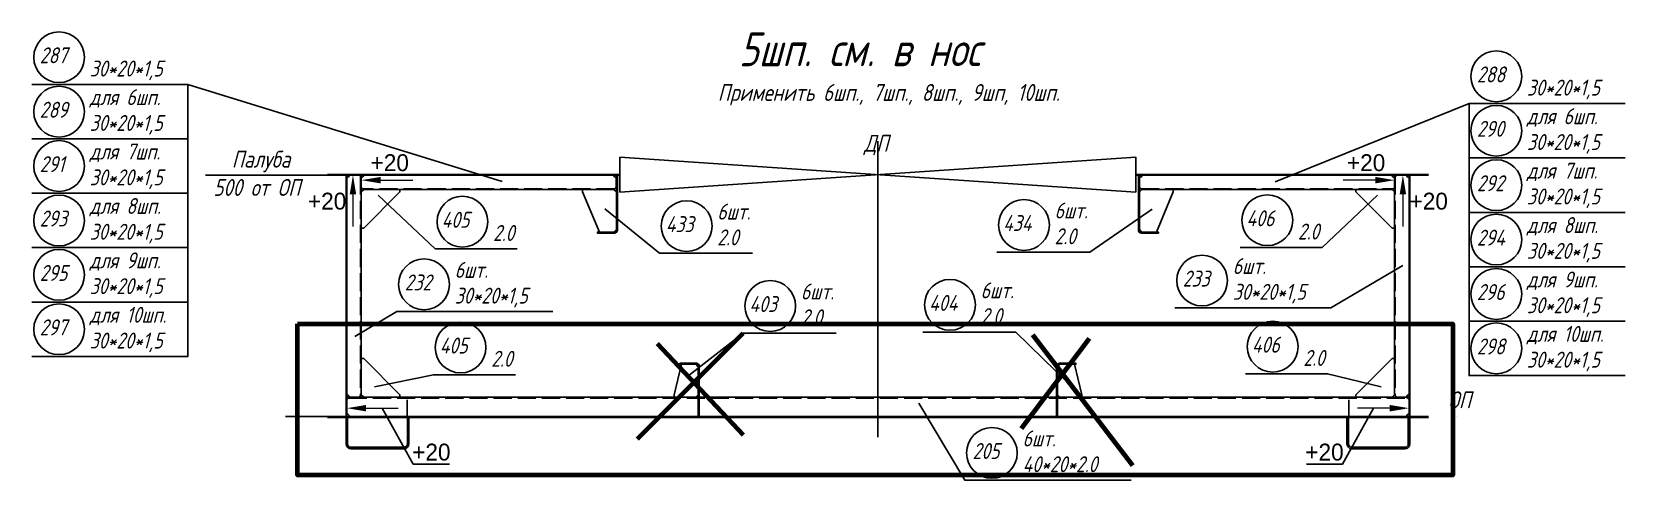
# Model space of a CAD drawing. Header units: millimetres. Extents: x 77380 to 135900, y -26587 to 17301.
# Drawn here: x 90766 to 94066, y -13802 to -12874 of the extents above; entities that cross this region are included whole.
import ezdxf
from ezdxf.enums import TextEntityAlignment as Align

# ---------------------------------------------------------------- set-up
doc = ezdxf.new("R2010")
doc.units = ezdxf.units.MM
doc.linetypes.add('Dashed_dotted', pattern=[34, 24, -5, 0, -5])
doc.linetypes.add('Short_dashed', pattern=[5, 3.75, -1.25])
doc.styles.add('ГОСТ', font='ГОСТ тип А.ttf', dxfattribs={"oblique": 15})

msp = doc.modelspace()

# ---------------------------------------------------------------- texts
at = {"color": 7, "style": 'ГОСТ', "oblique": 15}
msp.add_text('5шп. см. в нос', height=70, dxfattribs=at).set_placement((92230.609, -12944.782))
at = {"color": 1, "ltscale": 25, "style": 'ГОСТ', "oblique": 15}
for s, p in [('287', (90782.698, -12938.739)), ('30*20*1,5', (90886.239, -12966.136)), ('288', (93759.322, -12978.321)), ('30*20*1,5', (93862.863, -13005.718)), ('289', (90782.698, -13051.459)), ('30*20*1,5', (90886.239, -13078.855)), ('290', (93759.322, -13091.041)), ('30*20*1,5', (93862.863, -13118.437)), ('291', (90782.698, -13164.178)), ('30*20*1,5', (90886.239, -13191.575)), ('292', (93759.322, -13203.76)), ('30*20*1,5', (93862.863, -13231.157)), ('293', (90782.698, -13276.898)), ('30*20*1,5', (90886.239, -13304.295)), ('294', (93759.322, -13316.48)), ('30*20*1,5', (93862.863, -13343.877)), ('295', (90782.698, -13389.618)), ('30*20*1,5', (90886.239, -13417.015)), ('296', (93759.322, -13429.2)), ('30*20*1,5', (93862.863, -13456.597)), ('297', (90782.698, -13502.337)), ('30*20*1,5', (90886.239, -13529.734)), ('298', (93759.322, -13541.92)), ('30*20*1,5', (93862.863, -13569.316))]:
    msp.add_text(s, height=33, dxfattribs=at).set_placement(p)
at = {"color": 6, "ltscale": 25, "style": 'ГОСТ', "oblique": 15}
for s, p in [('для 6шп.', (90886.239, -13025.413)), ('для 6шп.', (93862.863, -13064.995)), ('для 7шп.', (90886.239, -13138.133)), ('для 7шп.', (93862.863, -13177.715)), ('для 8шп.', (90886.239, -13250.852)), ('для 8шп.', (93862.863, -13290.434)), ('для 9шп.', (90886.239, -13363.572)), ('для 9шп.', (93862.863, -13403.154)), ('для 10шп.', (90886.239, -13476.292)), ('для 10шп.', (93862.863, -13515.874))]:
    msp.add_text(s, height=33, dxfattribs=at).set_placement(p)
at = {"color": 7, "style": 'ГОСТ', "oblique": 15}
for s, p in [('Применить 6шп., 7шп., 8шп., 9шп, 10шп.', (92541.266, -13016.654)), ('ДП', (92515.001, -13122.04)), ('Палуба', (91240.992, -13154.903)), ('500 от ОП', (91232.4, -13213.514)), ('ОП', (93723.509, -13653.547))]:
    msp.add_text(s, height=35, dxfattribs=at).set_placement(p, align=Align.CENTER)
at = {"color": 7, "ltscale": 10, "style": 'ГОСТ', "oblique": 15}
for p in [(92185.938, -13262.518), (92884.605, -13260.241), (91642.155, -13383.244), (93253.575, -13375.327), (92359.097, -13428.032), (92731.37, -13425.629), (92818.253, -13732.516)]:
    msp.add_text('6шт.', height=33, dxfattribs=at).set_placement(p)
at = {"color": 1, "ltscale": 10, "style": 'ГОСТ', "oblique": 15}
for s, p in [('405', (91615.053, -13279.471)), ('433', (92079.416, -13288.564)), ('434', (92778.084, -13286.286)), ('406', (93282.039, -13276.425)), ('2.0', (91721.574, -13306.868)), ('2.0', (92185.937, -13315.961)), ('2.0', (92884.605, -13313.684)), ('2.0', (93388.56, -13303.823)), ('232', (91538.614, -13409.289)), ('233', (93150.034, -13401.373)), ('30*20*1,5', (93253.575, -13428.77)), ('30*20*1,5', (91642.155, -13436.686)), ('403', (92252.576, -13454.078)), ('404', (92624.849, -13451.675)), ('2.0', (92359.097, -13481.475)), ('2.0', (92731.37, -13479.072)), ('405', (91611.254, -13540.053)), ('406', (93293.317, -13538.284)), ('2.0', (91717.775, -13567.45)), ('2.0', (93399.838, -13565.682)), ('205', (92714.712, -13758.561)), ('40*20*2.0', (92818.253, -13785.958))]:
    msp.add_text(s, height=33, dxfattribs=at).set_placement(p)
at = {"linetype": 'Continuous', "char_height": 35, "attachment_point": 5}
for insert in [(91507.629, -13144.899), (93529.846, -13144.899), (91377.941, -13224.598), (93659.535, -13224.598), (91593.831, -13744.473), (93443.645, -13744.473)]:
    msp.add_mtext('\\A1;+20', dxfattribs=dict(at, insert=insert))

# ---------------------------------------------------------------- blocks, each defined once
blk = doc.blocks.new('A$C128E1BCE')
at = {"linetype": 'Continuous', "lineweight": 9}
blk.add_line((40, 0), (106.5, 0), dxfattribs=at)
at = {"linetype": 'Continuous'}
blk.add_solid([(40, 6.7), (40, -6.7), (0, 0)], dxfattribs=at)

# ---------------------------------------------------------------- linework, layer by layer
at = {"color": 1, "ltscale": 10}
msp.add_line((92518.738, -13713.495), (92518.738, -13100.287), dxfattribs=at)
at = {"color": 3, "ltscale": 10}
for p, q in [((91984.43, -13168.808), (91378.738, -13168.808)), ((91984.43, -13170.308), (91378.738, -13170.308)), ((91417.238, -13670.308), (91417.238, -13170.308)), ((91418.738, -13170.308), (91444.238, -13170.308)), ((91418.738, -13630.308), (91418.738, -13170.308)), ((91418.738, -13670.308), (91418.738, -13170.308)), ((91448.738, -13170.308), (91976.681, -13170.308)), ((91448.738, -13195.808), (91448.738, -13170.308)), ((91976.681, -13170.308), (91976.681, -13195.808)), ((91977.18, -13284.381), (91977.18, -13170.308)), ((91979.251, -13284.381), (91979.251, -13170.308)), ((93658.737, -13168.808), (93053.046, -13168.808)), ((93658.737, -13170.308), (93053.046, -13170.308)), ((93058.224, -13284.381), (93058.224, -13170.308)), ((93060.295, -13284.381), (93060.295, -13170.308)), ((93588.737, -13170.308), (93060.794, -13170.308)), ((93060.794, -13170.308), (93060.794, -13195.808)), ((93588.737, -13195.808), (93588.737, -13170.308)), ((93618.738, -13170.308), (93593.237, -13170.308)), ((93618.738, -13630.308), (93618.738, -13170.308)), ((93618.738, -13670.308), (93618.738, -13170.308)), ((93620.238, -13670.308), (93620.238, -13170.308)), ((92146.738, -13670.308), (92146.738, -13566.235)), ((92148.738, -13670.308), (92148.738, -13566.235)), ((92888.737, -13670.308), (92888.737, -13566.235)), ((92890.738, -13670.308), (92890.738, -13566.235)), ((91444.238, -13630.308), (91418.738, -13630.308)), ((91418.738, -13670.308), (91418.738, -13636.308)), ((91543.738, -13670.308), (91543.738, -13636.308)), ((93493.738, -13636.308), (93493.738, -13670.308)), ((93593.237, -13630.308), (93618.738, -13630.308)), ((93618.738, -13636.308), (93618.738, -13670.308)), ((93658.737, -13670.308), (91378.738, -13670.308)), ((93658.737, -13672.308), (91378.738, -13672.308)), ((93618.738, -13670.308), (91418.738, -13670.308))]:
    msp.add_line(p, q, dxfattribs=at)
at = {"color": 3, "linetype": 'Short_dashed', "ltscale": 10}
for p, q in [((91447.293, -13173.363), (91447.293, -13627.253)), ((91973.627, -13198.863), (91451.793, -13198.863)), ((93063.849, -13198.863), (93585.683, -13198.863)), ((93590.182, -13173.363), (93590.182, -13627.253))]:
    msp.add_line(p, q, dxfattribs=at)
at = {"color": 2, "lineweight": 100, "ltscale": 100}
for p, q in [((92021.036, -13716.639), (92239.332, -13497.914)), ((92061.86, -13519.466), (92239.924, -13708.822)), ((92816.46, -13695.141), (92957.173, -13508.826)), ((92838.609, -13501.008), (93045.771, -13772.012))]:
    msp.add_line(p, q, dxfattribs=at)
at = {"color": 1, "linetype": 'Short_dashed', "ltscale": 10}
msp.add_line((91422.81, -13632.235), (93614.665, -13632.235), dxfattribs=at)
at = {"color": 1, "linetype": 'Dashed_dotted', "ltscale": 25}
msp.add_line((91292.092, -13670.308), (93757.121, -13670.308), dxfattribs=at)
at = {"color": 1, "ltscale": 25}
for points in [[(90766.474, -12982.574), (91089.701, -12982.574), (91740.846, -13183.326)], [(90766.474, -13095.294), (91089.701, -13095.294), (91089.701, -12982.574)], [(94066.325, -13022.156), (93743.098, -13022.156), (93341.721, -13184.529)], [(94066.325, -13134.876), (93743.098, -13134.876), (93743.098, -13022.156)], [(90766.474, -13208.014), (91089.701, -13208.014), (91089.701, -13095.294)], [(94066.325, -13247.596), (93743.098, -13247.596), (93743.098, -13134.876)], [(90766.474, -13320.733), (91089.701, -13320.733), (91089.701, -13208.014)], [(94066.325, -13360.316), (93743.098, -13360.316), (93743.098, -13247.596)], [(90766.474, -13433.453), (91089.701, -13433.453), (91089.701, -13320.733)], [(94066.325, -13473.035), (93743.098, -13473.035), (93743.098, -13360.316)], [(90766.474, -13546.173), (91089.701, -13546.173), (91089.701, -13433.453)], [(94066.325, -13585.755), (93743.098, -13585.755), (93743.098, -13473.035)]]:
    msp.add_lwpolyline(points, dxfattribs=at)
msp.add_lwpolyline([(93053.046, -13205.709), (93053.046, -13133.407), (91984.43, -13205.709), (91984.43, -13133.407)], close=True)
for points in [[(91126.004, -13170.308), (91378.738, -13170.308)], [(91631.123, -13769.104), (91556.322, -13769.104), (91492, -13653.308)], [(93406.352, -13769.104), (93481.153, -13769.104), (93545.476, -13653.308)]]:
    msp.add_lwpolyline(points)
at = {"color": 3, "ltscale": 10}
for points in [[(91444.238, -13170.308), (91448.793, -13174.863), (91448.793, -13625.753), (91444.238, -13630.308)], [(91976.681, -13195.808), (91972.127, -13200.363), (91453.293, -13200.363), (91448.738, -13195.808)], [(93060.794, -13195.808), (93065.349, -13200.363), (93584.183, -13200.363), (93588.737, -13195.808)], [(93593.237, -13170.308), (93588.682, -13174.863), (93588.682, -13625.753), (93593.237, -13630.308)], [(91973.041, -13290.381), (91937.916, -13290.381), (91937.916, -13288.381), (91973.041, -13288.381)], [(93064.435, -13290.381), (93099.559, -13290.381), (93099.559, -13288.381), (93064.435, -13288.381)], [(92142.738, -13560.235), (92108.81, -13560.235), (92108.81, -13562.235), (92142.738, -13562.235)], [(92894.737, -13560.235), (92928.665, -13560.235), (92928.665, -13562.235), (92894.737, -13562.235)]]:
    msp.add_lwpolyline(points, dxfattribs=at)
at = {"color": 2, "ltscale": 10}
for points in [[(91453.738, -13200.308), (91528.738, -13200.308), (91528.738, -13205.308), (91453.738, -13280.308), (91448.738, -13280.308), (91448.738, -13205.308), (91453.738, -13200.308)], [(91977.08, -13205.308), (91977.08, -13283.308), (91972.079, -13288.308), (91942.081, -13288.308), (91907.08, -13205.308), (91907.08, -13200.308), (91972.079, -13200.308), (91977.08, -13205.308)], [(93060.396, -13205.308), (93060.396, -13283.308), (93065.396, -13288.308), (93095.395, -13288.308), (93130.395, -13205.308), (93130.395, -13200.308), (93065.396, -13200.308), (93060.396, -13205.308)], [(93583.737, -13200.308), (93508.737, -13200.308), (93508.737, -13205.308), (93583.737, -13280.308), (93588.737, -13280.308), (93588.737, -13205.308), (93583.737, -13200.308)], [(91453.738, -13630.308), (91528.738, -13630.308), (91528.738, -13625.308), (91453.738, -13550.308), (91448.738, -13550.308), (91448.738, -13625.308), (91453.738, -13630.308)], [(92146.738, -13625.308), (92146.738, -13567.308), (92141.737, -13562.308), (92111.737, -13562.308), (92096.738, -13625.308), (92096.738, -13630.308), (92141.737, -13630.308), (92146.738, -13625.308)], [(92890.738, -13625.308), (92890.738, -13567.308), (92895.738, -13562.308), (92925.738, -13562.308), (92940.738, -13625.308), (92940.738, -13630.308), (92895.738, -13630.308), (92890.738, -13625.308)], [(93583.737, -13630.308), (93508.737, -13630.308), (93508.737, -13625.308), (93583.737, -13550.308), (93588.737, -13550.308), (93588.737, -13625.308), (93583.737, -13630.308)]]:
    msp.add_lwpolyline(points, dxfattribs=at)
at = {"color": 1, "ltscale": 10}
for points in [[(91771.915, -13323.307), (91601.809, -13323.307), (91484.003, -13211.782)], [(93268.795, -13320.261), (93438.901, -13320.261), (93553.472, -13211.782)], [(92258.886, -13332.4), (92066.172, -13332.4), (91953.313, -13240.226)], [(92764.84, -13330.122), (92957.554, -13330.122), (93086.649, -13240.958)], [(93133.81, -13445.208), (93457.037, -13445.208), (93605.582, -13357.523)], [(91845.617, -13453.125), (91522.39, -13453.125), (91435.373, -13504.536)], [(92611.605, -13495.511), (92804.319, -13495.511), (92914.613, -13603.586)], [(92432.046, -13497.914), (92239.332, -13497.914), (92127.633, -13584.627)], [(91768.117, -13583.889), (91598.01, -13583.889), (91476.397, -13608.852)], [(93280.073, -13582.12), (93450.179, -13582.12), (93561.079, -13608.852)], [(91418.738, -13636.308), (91424.811, -13630.235), (93612.665, -13630.235), (93618.738, -13636.308)], [(93043.589, -13802.397), (92698.487, -13802.397), (92603.733, -13642.911)]]:
    msp.add_lwpolyline(points, dxfattribs=at)
at = {"color": 2, "lineweight": 100, "ltscale": 100}
msp.add_lwpolyline([(91316.648, -13478.83), (93709.516, -13478.83), (93709.516, -13791.799), (91316.648, -13791.799)], close=True, dxfattribs=at)
at = {"color": 8, "ltscale": 10}
for points in [[(91420.238, -13672.308), (91420.238, -13727.308, 0.41421356), (91427.238, -13734.308), (91537.238, -13734.308, 0.41421356), (91544.238, -13727.308), (91544.238, -13672.308), (91547.238, -13672.308), (91547.238, -13727.308, -0.41421356), (91537.238, -13737.308), (91427.238, -13737.308, -0.41421356), (91417.238, -13727.308), (91417.238, -13672.308)], [(93617.238, -13672.308), (93617.238, -13727.308, -0.41421356), (93610.238, -13734.308), (93500.238, -13734.308, -0.41421356), (93493.238, -13727.308), (93493.238, -13672.308), (93490.238, -13672.308), (93490.238, -13727.308, 0.41421356), (93500.238, -13737.308), (93610.238, -13737.308, 0.41421356), (93620.238, -13727.308), (93620.238, -13672.308)]]:
    msp.add_lwpolyline(points, format="xyb", close=True, dxfattribs=at)
at = {"color": 1, "ltscale": 25}
for centre in [(90822.834, -12926.214), (93799.458, -12965.796), (90822.834, -13038.934), (93799.458, -13078.516), (90822.834, -13151.654), (93799.458, -13191.236), (90822.834, -13264.374), (93799.458, -13303.956), (90822.834, -13377.093), (93799.458, -13416.675), (90822.834, -13489.813), (93799.458, -13529.395)]:
    msp.add_circle(centre, 52.603, dxfattribs=at)
at = {"color": 1, "ltscale": 10}
for centre in [(91658.169, -13266.947), (92122.533, -13276.04), (92821.2, -13273.762), (93325.155, -13263.901), (91578.75, -13396.765), (93190.17, -13388.849), (92295.692, -13441.553), (92667.965, -13439.151), (91654.371, -13527.529), (93336.433, -13525.76), (92754.848, -13746.037)]:
    msp.add_circle(centre, 52.603, dxfattribs=at)
at = {"color": 3, "ltscale": 10}
for centre, radius, start, end in [((91418.738, -13170.308), 5, 269.998749, 359.996887), ((91448.738, -13170.308), 5, 269.998749, 359.996887), ((91976.681, -13170.308), 5, 180.003113, 270.001251), ((93060.794, -13170.308), 5, 269.998749, 359.996887), ((93588.737, -13170.308), 5, 180.003113, 270.001251), ((93618.738, -13170.308), 5, 180.003113, 270.001251), ((91973.07, -13284.197), 6.184, 269.716339, 358.29538), ((91973.059, -13284.258), 4.123, 269.717865, 358.295685), ((93064.406, -13284.197), 6.184, 181.704605, 270.283661), ((93064.416, -13284.258), 4.123, 181.704315, 270.282135), ((92142.738, -13566.235), 6, 359.997833, 89.998535), ((92142.738, -13566.234), 4, 359.991608, 89.997467), ((92894.737, -13566.235), 6, 90.001465, 180.002182), ((92894.737, -13566.234), 4, 90.002533, 180.008392), ((91418.738, -13630.308), 5, 0.002793, 89.99939), ((93618.738, -13630.308), 5, 90.00061, 179.997208), ((91418.738, -13670.308), 5, 0.003113, 90.001259), ((93618.738, -13670.308), 5, 89.998741, 179.996887)]:
    msp.add_arc(centre, radius, start, end, dxfattribs=at)

# ---------------------------------------------------------------- block references
at = {"xscale": -1}
for p, rotation in [((91431.488, -13170.308), 90.00000000000358), ((91448.738, -13180.897), 180), ((91418.738, -13653.308), 180)]:
    msp.add_blockref('A$C128E1BCE', p, dxfattribs=dict(at, rotation=rotation))
for p, rotation in [((93588.737, -13180.897), 180), ((93605.987, -13170.308), 269.9999999999964), ((93618.738, -13653.308), 180)]:
    msp.add_blockref('A$C128E1BCE', p, dxfattribs=dict(rotation=rotation))

msp.set_redraw_order([(e.dxf.handle, doc.entitydb.next_handle()) for e in msp.query("TEXT MTEXT ATTDEF DIMENSION ARC_DIMENSION")])  # texts and dimensions are drawn at this point

doc.saveas('drawing.dxf')
